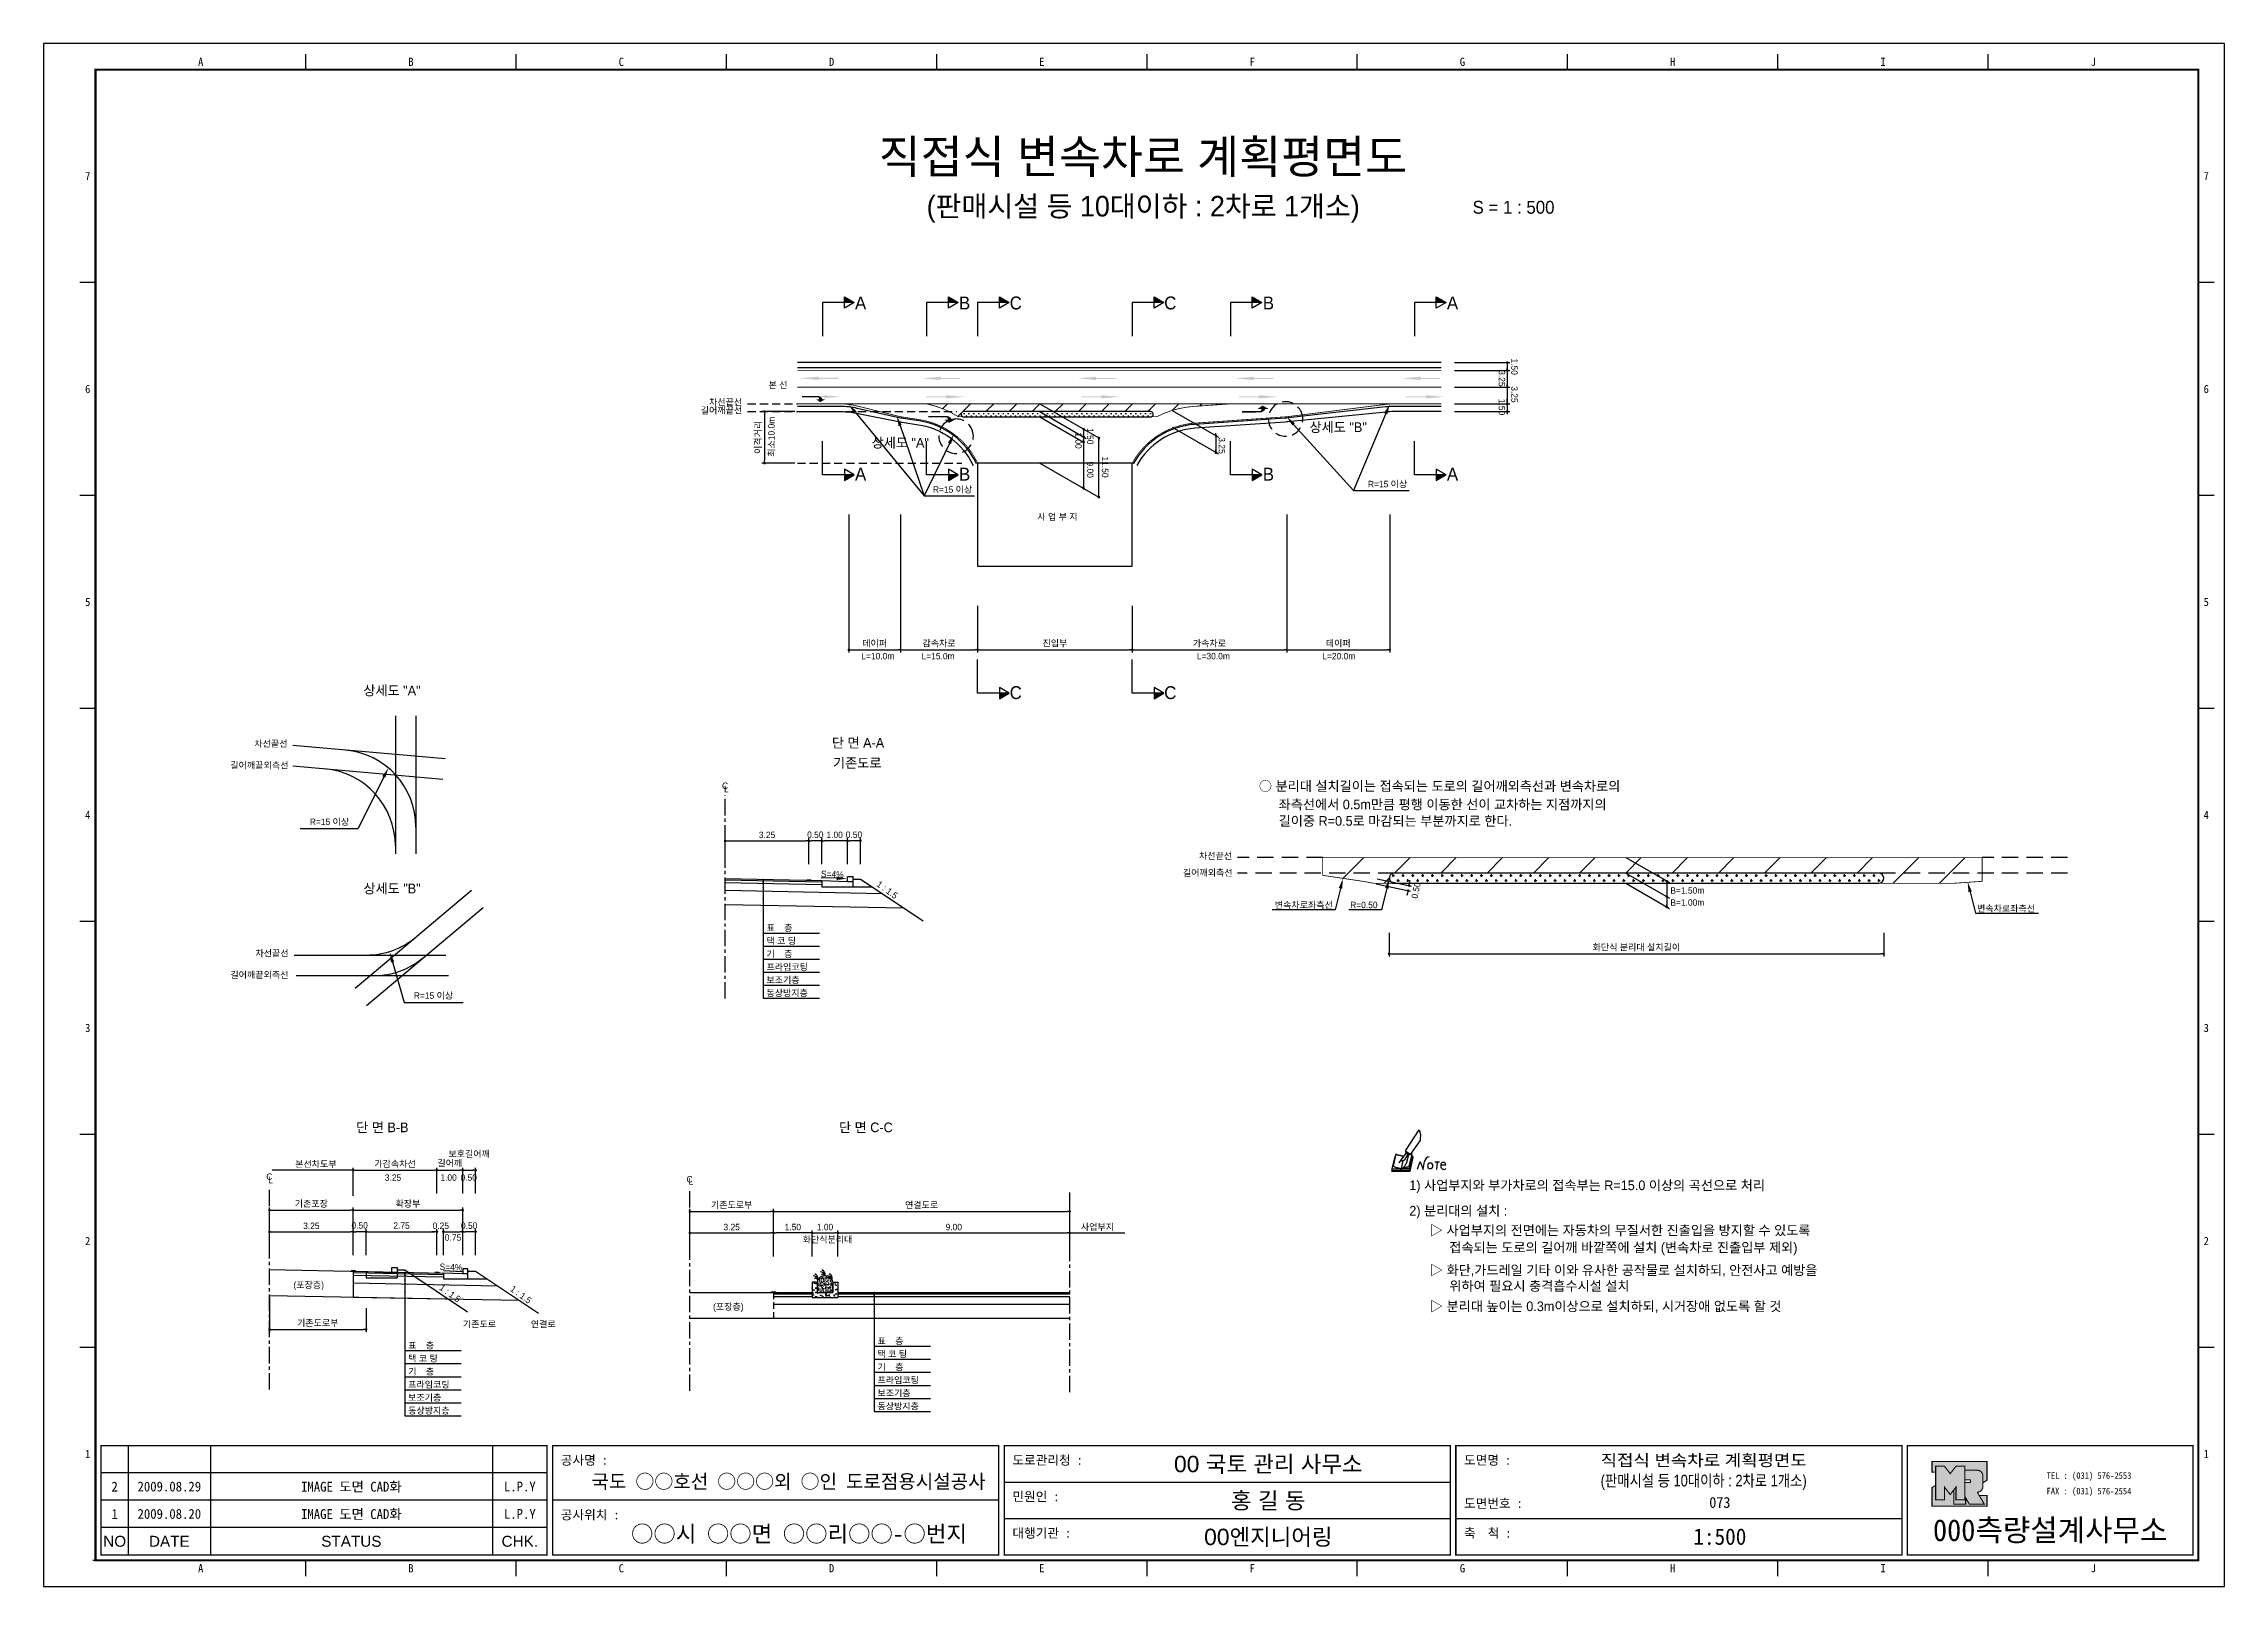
# Model space of a CAD drawing. Header units: millimetres. Extents: x 456 to 879, y -1 to 298.
import ezdxf
from ezdxf.enums import TextEntityAlignment as Align

# ---------------------------------------------------------------- set-up
doc = ezdxf.new("R2010")
doc.units = ezdxf.units.MM
doc.linetypes.add('CENTER', pattern=[50.8, 31.75, -6.35, 6.35, -6.35])
doc.linetypes.add('HIDDEN', pattern=[9.525, 6.35, -3.175])
for name, color, linetype in [('CC-GSTR-0004', 4, 'Continuous'), ('CM-LANE-0030', 30, 'Continuous'), ('CZ-DIMT-0002', 7, 'Continuous'), ('CZ-EXST-0002', 1, 'Continuous'), ('CZ-LIN1-0007', 7, 'Continuous'), ('CZ-LIN2-0003', 3, 'Continuous'), ('CZ-LINE-0001', 7, 'Continuous'), ('CZ-TEXT-BOX0', 7, 'Continuous'), ('TITLE', 7, 'Continuous')]:
    doc.layers.add(name, color=color, linetype=linetype)
doc.styles.add('견고딕', font='arial.ttf')
doc.styles.add('돋움', font='')
doc.styles.add('돋음체', font='')
doc.styles.get('돋움').set_extended_font_data('Dotum')
doc.styles.get('돋음체').set_extended_font_data('DotumChe')

msp = doc.modelspace()

# ---------------------------------------------------------------- texts
at = {"layer": 'CZ-DIMT-0002', "style": '돋움'}
for s, height, p in [('A', 2.5, (614.69, 247.61)), ('B', 2.5, (634.88, 247.61)), ('C', 2.5, (644.81, 247.61)), ('C', 2.5, (674.81, 247.61)), ('B', 2.5, (693.86, 247.61)), ('A', 2.5, (729.6, 247.61)), ('차선끝선', 1.25, (588.48, 228.36)), ('본 선', 1.25, (598.64, 231.72)), ('길어깨끝선', 1.25, (587.68, 226.77)), ('상세도 "B"', 1.875, (707.4, 223.5)), ('상세도 "A"', 1.875, (622.38, 220.48)), ('A', 2.5, (614.69, 214.39)), ('R=15 이상', 1.25, (632.54, 211.41)), ('B', 2.5, (634.88, 214.39)), ('B', 2.5, (693.86, 214.39)), ('R=15 이상', 1.25, (716.99, 212.47)), ('A', 2.5, (729.6, 214.39)), ('사 업 부 지', 1.25, (652.9, 206.12)), ('L=10.0m', 1.25, (618.03, 179.08)), ('L=15.0m', 1.25, (629.73, 179.08)), ('L=30.0m', 1.25, (683.17, 179.08)), ('L=20.0m', 1.25, (707.53, 179.08)), ('C', 2.5, (644.81, 171.99)), ('C', 2.5, (674.81, 171.99)), ('차선끝선', 1.25, (500.2, 162.09)), ('길어깨끝외측선', 1.25, (497.97, 157.89)), ('C', 1.25, (588.37, 153.93)), ('L', 1.25, (588.63, 153.27)), ('R=15 이상', 1.25, (511.58, 146.94)), ('차선끝선', 1.25, (683.6, 140.33)), ('차선끝선', 1.25, (500.43, 121.41)), ('길어깨끝외측선', 1.25, (497.98, 117.23)), ('R=15 이상', 1.25, (531.77, 113.2)), ('C', 1.25, (499.9, 78.06)), ('L', 1.25, (500.16, 77.41)), ('C', 1.25, (581.49, 77.56)), ('L', 1.25, (581.76, 77.16))]:
    msp.add_text(s, height=height, dxfattribs=at).set_placement(p, align=Align.MIDDLE_CENTER)
for s, rotation, p in [('3.25', 270, (738.56, 234.56)), ('1.50', 270, (741, 236.84)), ('1.50', 270, (738.56, 229.01)), ('3.25', 270, (741, 231.45)), ('최소10.0m', 90, (598.01, 217.76))]:
    msp.add_text(s, height=1.25, rotation=rotation, dxfattribs=at).set_placement(p)
for s, p in [('○ 분리대 설치길이는 접속되는 도로의 길어깨외측선과 변속차로의', (692, 153.85)), ('좌측선에서 0.5m만큼 평행 이동한 선이 교차하는 지점까지의', (695.85, 150.29)), ('길이중 R=0.5로 마감되는 부분까지로 한다.', (695.85, 147.1)), ('1) 사업부지와 부가차로의 접속부는 R=15.0 이상의 곡선으로 처리', (721.21, 76.39)), ('2) 분리대의 설치 :', (721.21, 71.45)), ('▷ 사업부지의 전면에는 자동차의 무질서한 진출입을 방지할 수 있도록', (725.2, 67.65)), ('접속되는 도로의 길어깨 바깥쪽에 설치 (변속차로 진출입부 제외)', (728.98, 64.33)), ('▷ 화단,가드레일 기타 이와 유사한 공작물로 설치하되, 안전사고 예방을', (725.2, 59.92)), ('위하여 필요시 충격흡수시설 설치', (728.98, 56.86)), ('▷ 분리대 높이는 0.3m이상으로 설치하되, 시거장애 없도록 할 것', (725.2, 52.91))]:
    msp.add_text(s, height=1.875, dxfattribs=at).set_placement(p, align=Align.MIDDLE_LEFT)
for s, rotation, p in [('S=4%', 357.7094, (609.2, 136.75)), ('1 : 1.5', 323.8881, (619.86, 133.71)), ('S=4%', 357.7094, (535.17, 60.51)), ('1 : 1.5', 323.8881, (534.99, 55.42)), ('1 : 1.5', 323.8881, (548.74, 55.17))]:
    msp.add_text(s, height=1.25, rotation=rotation, dxfattribs=at).set_placement(p, align=Align.MIDDLE_CENTER)
for s, p in [('길어깨외측선', (677.25, 136.42)), ('변속차로좌측선', (695.1, 130.15)), ('R=0.50', (709.73, 130.17)), ('B=1.50m', (771.89, 132.98)), ('B=1.00m', (771.89, 130.64)), ('표    층', (596.41, 125.72)), ('변속차로좌측선', (831.42, 129.48)), ('택 코 팅', (596.41, 123.19)), ('프라임코팅', (596.41, 118.13)), ('기    층', (596.41, 120.66)), ('보조기층', (596.41, 115.6)), ('동상방지층', (596.41, 113.07)), ('3.25', (522.32, 77.26)), ('1.00', (533.11, 77.26)), ('0.50', (537.02, 77.26)), ('사업부지', (657.44, 67.67)), ('화단식분리대', (603.43, 65.26)), ('(포장층)', (504.59, 56.42)), ('(포장층)', (586.05, 52.21)), ('기존도로', (537.48, 48.82)), ('연결로', (550.67, 48.82)), ('표    층', (617.96, 45.55)), ('표    층', (526.85, 44.7)), ('택 코 팅', (526.85, 42.17)), ('택 코 팅', (617.96, 43.02)), ('프라임코팅', (526.85, 37.1)), ('기    층', (526.85, 39.63)), ('프라임코팅', (617.96, 37.96)), ('기    층', (617.96, 40.49)), ('보조기층', (526.85, 34.57)), ('보조기층', (617.96, 35.43)), ('동상방지층', (617.96, 32.89)), ('동상방지층', (526.85, 32.04))]:
    msp.add_text(s, height=1.25, dxfattribs=at).set_placement(p)
at = {"layer": 'CZ-DIMT-0002', "char_height": 1.25, "attachment_point": 5, "style": '돋움'}
for s, insert, rotation in [('1.00', (656.98, 220.92), 270), ('1.50', (659.25, 221.74), 270), ('3.25', (684.82, 219.95), 270), ('9.00', (659.25, 215.26), 270), ('11.50', (662.14, 215.77), 270), ('\\A1;0.50', (722.51, 133.62), 78.0015)]:
    msp.add_mtext(s, dxfattribs=dict(at, insert=insert, rotation=rotation))
at = {"layer": 'CZ-DIMT-0002', "insert": (508.94, 80.44), "char_height": 1.25, "attachment_point": 5, "style": '돋움'}
msp.add_mtext('본선차도부', dxfattribs=at)
at = {"layer": 'CZ-LINE-0001', "insert": (594.84, 221.53), "char_height": 1.25, "attachment_point": 5, "rotation": 90, "style": '돋움'}
msp.add_mtext('\\A1;이격거리', dxfattribs=at)
at = {"layer": 'CZ-LINE-0001', "char_height": 1.25, "attachment_point": 5, "style": '돋움'}
for s, insert in [('\\A1;테이퍼', (617.41, 181.5)), ('\\A1;감속차로', (629.91, 181.5)), ('\\A1;진입부', (652.41, 181.5)), ('\\A1;가속차로', (682.41, 181.5)), ('\\A1;테이퍼', (707.41, 181.5)), ('\\A1;3.25', (596.53, 144.38)), ('\\A1;0.50', (605.9, 144.41)), ('\\A1;1.00', (609.65, 144.39)), ('\\A1;0.50', (613.4, 144.41)), ('\\A1;화단식 분리대 설치길이', (765.29, 122.51)), ('\\A1;가감속차선', (524.31, 80.5)), ('\\A1;길어깨', (534.94, 80.62)), ('\\A1;보호길어깨', (538.69, 82.42)), ('\\A1;기존포장', (508.06, 72.75)), ('\\A1;확장부', (526.81, 72.75)), ('\\A1;기존도로부', (589.66, 72.51)), ('\\A1;연결도로', (626.53, 72.5)), ('\\A1;3.25', (508.06, 68.52)), ('\\A1;0.50', (517.44, 68.6)), ('\\A1;2.75', (525.56, 68.56)), ('\\A1;0.25', (533.19, 68.53)), ('\\A1;0.50', (538.69, 68.55)), ('\\A1;3.25', (589.66, 68.28)), ('\\A1;1.50', (601.53, 68.28)), ('\\A1;1.00', (607.78, 68.28)), ('\\A1;9.00', (632.78, 68.28)), ('\\A1;0.75', (535.56, 66.25)), ('\\A1;기존도로부', (509.31, 49.61))]:
    msp.add_mtext(s, dxfattribs=dict(at, insert=insert))
at = {"layer": 'CZ-TEXT-BOX0', "style": '돋움'}
for s, p in [('상세도 "A"', (523.71, 172.4)), ('단 면 A-A', (614.19, 162.25)), ('기존도로', (614.04, 158.35)), ('상세도 "B"', (523.73, 133.98)), ('단 면 B-B', (521.84, 87.63)), ('단 면 C-C', (615.7, 87.63))]:
    msp.add_text(s, height=1.875, dxfattribs=at).set_placement(p, align=Align.MIDDLE_CENTER)
at = {"layer": 'TITLE', "color": 3, "linetype": 'Continuous', "style": '돋음체'}
for s, p in [('A', (486.58, 294.41)), ('B', (527.4, 294.41)), ('C', (568.23, 294.41)), ('D', (609.05, 294.41)), ('E', (649.87, 294.41)), ('F', (690.7, 294.41)), ('G', (731.52, 294.41)), ('H', (772.35, 294.41)), ('I', (813.17, 294.41)), ('J', (854, 294.41)), ('7', (464.65, 272.24)), ('7', (875.92, 272.24)), ('6', (464.65, 230.91)), ('6', (875.92, 230.91)), ('5', (464.65, 189.58)), ('5', (875.92, 189.58)), ('4', (464.65, 148.25)), ('4', (875.92, 148.25)), ('3', (464.65, 106.92)), ('3', (875.92, 106.92)), ('2', (464.65, 65.59)), ('2', (875.92, 65.59)), ('1', (464.65, 24.26)), ('1', (875.92, 24.26)), ('A', (486.58, 2.08)), ('B', (527.4, 2.08)), ('C', (568.23, 2.08)), ('D', (609.05, 2.08)), ('E', (649.87, 2.08)), ('F', (690.7, 2.08)), ('G', (731.52, 2.08)), ('H', (772.35, 2.08)), ('I', (813.17, 2.08)), ('J', (854, 2.08))]:
    msp.add_text(s, height=1.59, dxfattribs=at).set_placement(p, align=Align.MIDDLE)
at = {"layer": 'TITLE', "style": '돋움'}
for s, height, p in [('직접식 변속차로 계획평면도', 6.5, (669.5, 276.02)), ('(판매시설 등 10대이하 : 2차로 1개소)', 4, (669.55, 266.39))]:
    msp.add_text(s, height=height, dxfattribs=at).set_placement(p, align=Align.MIDDLE_CENTER)
msp.add_text('S = 1 : 500', height=2.5, dxfattribs=at).set_placement((733.49, 266.18), align=Align.MIDDLE_LEFT)
at = {"layer": 'TITLE', "style": '돋음체'}
for s, p in [('공사명 : ', (556.49, 22.16)), ('도로관리청 :', (644.16, 22.16)), ('도면명 :', (731.83, 22.16)), ('민원인 :', (644.16, 15.09)), ('공사위치 :', (556.49, 11.55)), ('도면번호 :', (731.83, 13.77)), ('대행기관 :', (644.16, 8.01)), ('축  척 :', (731.83, 8.01))]:
    msp.add_text(s, height=1.804, dxfattribs=at).set_placement(p)
at = {"layer": 'TITLE', "color": 7, "linetype": 'Continuous'}
for s, height, style, p in [('00 국토 관리 사무소', 3.1832, '견고딕', (693.83, 22.34)), ('국도 ○○호선 ○○○외 ○인 도로점용시설공사', 2.7, '돋음체', (600.7, 18.95)), ('홍 길 동', 3.183, '견고딕', (693.83, 15.27)), ('○○시 ○○면 ○○리○○-○번지', 3.1832, '돋음체', (602.73, 8.79)), ('00엔지니어링', 3.183, '견고딕', (693.83, 8.19))]:
    msp.add_text(s, height=height, dxfattribs=dict(at, style=style)).set_placement(p, align=Align.MIDDLE)
at = {"layer": 'TITLE', "style": '돋움'}
for s, width, p, p2 in [('직접식 변속차로 계획평면도', 1.010039, (758.36, 21.91), (798.36, 21.91)), ('(판매시설 등 10대이하 : 2차로 1개소)', 0.748613, (758.36, 17.96), (798.36, 17.96))]:
    msp.add_text(s, height=2.25, dxfattribs=dict(at, width=width)).set_placement(p, p2, align=Align.FIT)
at = {"layer": 'TITLE', "color": 1, "linetype": 'Continuous', "style": '돋음체'}
msp.add_text('2', height=1.91, dxfattribs=at).set_placement((469.88, 17.92), align=Align.MIDDLE)
at = {"layer": 'TITLE', "linetype": 'Continuous'}
for s, height, style, p in [('2009.08.29', 1.91, '돋음체', (480.49, 17.92)), ('L.P.Y', 1.91, '돋음체', (548.53, 17.92)), ('1', 1.91, '돋음체', (469.88, 12.61)), ('2009.08.20', 1.91, '돋음체', (480.49, 12.61)), ('L.P.Y', 1.91, '돋음체', (548.53, 12.61)), ('073', 2.122, '돋음체', (781.5, 14.83)), ('1:500', 3.183, '돋음체', (781.5, 8.19)), ('NO', 2.122, '견고딕', (469.88, 7.31)), ('DATE', 2.122, '견고딕', (480.49, 7.31)), ('STATUS', 2.122, '견고딕', (515.83, 7.31)), ('CHK.', 2.122, '견고딕', (548.53, 7.31))]:
    msp.add_text(s, height=height, dxfattribs=dict(at, style=style)).set_placement(p, align=Align.MIDDLE)
at = {"layer": 'TITLE', "style": '돋음체'}
for p in [(515.83, 17.92), (515.83, 12.61)]:
    msp.add_text('IMAGE 도면 CAD화', height=1.9099, dxfattribs=at).set_placement(p, align=Align.MIDDLE)
at = {"layer": 'TITLE', "color": 180, "style": '돋음체'}
for s, p in [('TEL : (031) 576-2553', (844.93, 19.43)), ('FAX : (031) 576-2554', (844.93, 16.41))]:
    msp.add_text(s, height=1.2733, dxfattribs=at).set_placement(p)
msp.add_text('000측량설계사무소', height=4.244, dxfattribs=at).set_placement((845.63, 7.34), align=Align.CENTER)

# ---------------------------------------------------------------- blocks, each defined once
blk = doc.blocks.new('note')
for p, q in [((0.85, 3.5), (3.53, 7.57)), ((1.8, 2.79), (3.74, 5.46)), ((3.53, 7.57), (3.8, 6.64)), ((3.8, 6.64), (3.69, 5.72)), ((3.69, 5.72), (3.74, 5.46)), ((-1.24, 2.36), (-1.77, 0)), ((-1.77, 0), (1.77, 0)), ((-1.77, 0), (-1.77, -0.3)), ((-1.53, 0.52), (-1.55, 0.54)), ((-1.01, 2.9), (-1.53, 0.52)), ((-1.48, 0.48), (-1.53, 0.52)), ((-1.43, 0.44), (-1.48, 0.48)), ((-1.38, 0.41), (-1.43, 0.44)), ((-1.33, 0.4), (-1.38, 0.41)), ((-1.27, 0.37), (-1.33, 0.4)), ((-1.22, 0.35), (-1.27, 0.37)), ((-1.13, 2.36), (-1.24, 2.36)), ((-1.17, 0.33), (-1.22, 0.35)), ((-1.12, 0.32), (-1.17, 0.33)), ((-1.02, 0.25), (-1.12, 0.32)), ((-0.97, 0.22), (-1.02, 0.25)), ((-1, 2.9), (-1.01, 2.9)), ((-0.98, 2.85), (-1, 2.9)), ((-0.95, 2.8), (-0.98, 2.85)), ((-0.93, 0.21), (-0.97, 0.22)), ((-0.9, 2.75), (-0.95, 2.8)), ((-0.88, 0.19), (-0.93, 0.21)), ((-0.85, 2.72), (-0.9, 2.75)), ((-0.8, 0.18), (-0.88, 0.19)), ((-0.79, 2.69), (-0.85, 2.72)), ((-0.75, 0.17), (-0.8, 0.18)), ((-0.74, 2.68), (-0.79, 2.69)), ((-0.7, 0.16), (-0.75, 0.17)), ((-0.69, 2.65), (-0.74, 2.68)), ((-0.64, 0.15), (-0.7, 0.16)), ((-0.64, 2.65), (-0.69, 2.65)), ((-0.59, 2.63), (-0.64, 2.65)), ((-0.58, 0.14), (-0.64, 0.15)), ((-0.54, 2.62), (-0.59, 2.63)), ((-0.53, 0.13), (-0.58, 0.14)), ((-0.48, 2.61), (-0.54, 2.62)), ((-0.48, 0.12), (-0.53, 0.13)), ((-0.43, 2.61), (-0.48, 2.61)), ((-0.43, 0.11), (-0.48, 0.12)), ((0.75, 2.77), (-0.46, 1.16)), ((0.37, 2.24), (-0.46, 1.16)), ((-0.46, 1.16), (-0.08, 1.47)), ((-0.38, 2.59), (-0.43, 2.61)), ((-0.38, 0.08), (-0.43, 0.11)), ((-0.33, 2.59), (-0.38, 2.59)), ((-0.29, 0.06), (-0.38, 0.08)), ((-0.27, 2.58), (-0.33, 2.59)), ((-0.23, 0.05), (-0.29, 0.06)), ((-0.22, 2.57), (-0.27, 2.58)), ((-0.16, 0.04), (-0.23, 0.05)), ((-0.17, 2.56), (-0.22, 2.57)), ((-0.12, 2.55), (-0.17, 2.56)), ((-0.11, 0.03), (-0.16, 0.04)), ((-0.07, 2.53), (-0.12, 2.55)), ((-0.04, 0.02), (-0.11, 0.03)), ((-0.08, 1.47), (0.72, 1.75)), ((-0.01, 2.51), (-0.07, 2.53)), ((-0.05, -0.3), (-0.05, 0)), ((0, 0), (-0.04, 0.02)), ((0.04, 2.5), (-0.01, 2.51)), ((0.37, 1.63), (0, 0)), ((0, 0), (1.6, 0.53)), ((0, 0), (1.65, 0.18)), ((0, 0.01), (0.06, 0.04)), ((0, -0.3), (0, 0)), ((0.09, 2.48), (0.04, 2.5)), ((0.05, -0.3), (0.05, 0)), ((0.06, 0.04), (0.11, 0.07)), ((0.14, 2.48), (0.09, 2.48)), ((0.11, 0.07), (0.16, 0.09)), ((0.2, 2.47), (0.14, 2.48)), ((0.16, 0.09), (0.21, 0.12)), ((0.26, 2.43), (0.18, 2.46)), ((0.21, 0.12), (0.27, 0.14)), ((0.34, 2.4), (0.26, 2.43)), ((0.27, 0.14), (0.36, 0.19)), ((0.45, 2.37), (0.34, 2.4)), ((0.36, 0.19), (0.41, 0.22)), ((0.41, 0.22), (0.46, 0.27)), ((0.46, 0.27), (0.51, 0.3)), ((0.51, 0.3), (0.56, 0.34)), ((0.56, 0.34), (0.6, 0.4)), ((0.6, 0.4), (0.64, 0.45)), ((0.64, 0.45), (0.67, 0.51)), ((0.67, 0.51), (0.74, 0.58)), ((0.72, 1.75), (1.16, 2.53)), ((0.74, 0.58), (0.79, 0.63)), ((1, 3.1), (0.75, 2.77)), ((0.79, 0.63), (0.83, 0.68)), ((0.83, 0.68), (0.86, 0.73)), ((0.85, 3.5), (1.8, 2.79)), ((1, 3.4), (0.85, 3.21)), ((0.85, 3.21), (1.52, 2.71)), ((0.86, 0.73), (0.89, 0.79)), ((0.89, 0.84), (0.92, 0.89)), ((0.89, 0.79), (0.89, 0.84)), ((0.92, 0.89), (0.96, 0.95)), ((0.96, 0.95), (1.01, 0.97)), ((1.47, 2.74), (1.01, 0.97)), ((1.16, 2.53), (1.37, 2.82)), ((2.13, 2.84), (1.44, 2.63)), ((1.52, 2.71), (1.66, 2.9)), ((1.6, 0.53), (2.13, 2.84)), ((1.65, 0.18), (2.19, 2.48)), ((1.77, 0), (2.3, 2.36)), ((1.77, -0.3), (2.3, 2.07)), ((1.77, -0.38), (2.3, 1.99)), ((1.77, -0.44), (2.3, 1.93)), ((1.77, 0), (1.77, -0.3)), ((2.19, 2.48), (2.04, 2.47)), ((2.3, 2.36), (2.16, 2.36)), ((2.3, 2.36), (2.3, 2.07)), ((3.21, -0.08), (3.68, 1.4)), ((3.68, 1.4), (4.26, -0.14)), ((4.26, -0.14), (4.56, 1.44)), ((6.55, 1.34), (7.46, 1.34)), ((7.01, 1.34), (6.87, -0.11)), ((7.71, 0.77), (7.71, 0.55)), ((7.71, 0.77), (8.67, 0.77)), ((-1.77, -0.3), (1.77, -0.3)), ((-1.77, -0.43), (-1.77, -0.3)), ((-1.77, -0.37), (1.77, -0.37)), ((-1.77, -0.43), (1.77, -0.43))]:
    blk.add_line(p, q)
for centre, major_axis, start_param, end_param in [((0.4, 2.31), (0.0702, 0.0702), 3.283946, 6.425539), ((5.68, 1.23), (-0.806, 0.806), -0.591174, 0.597824), ((5.66, 0.58), (-0.378, 0.378), 3.926991, 10.210176), ((8.3, 0.49), (0.422, 0.422), 2.265602, 4.634911), ((8.19, 0.77), (-0.342, 0.342), 3.926991, 7.068583)]:
    blk.add_ellipse(centre, major_axis=major_axis, ratio=1, start_param=start_param, end_param=end_param)
blk = doc.blocks.new('_Dot')
at = {"color": 0, "linetype": 'ByBlock', "lineweight": -2}
blk.add_line((-0.5, 0), (-1, 0), dxfattribs=at)
at = {"color": 0, "linetype": 'ByBlock', "const_width": 0.5}
blk.add_lwpolyline([(-0.25, 0, 1), (0.25, 0, 1)], format="xyb", close=True, dxfattribs=at)

# ---------------------------------------------------------------- hatches: boundary and pattern name
at = {"layer": 'CM-LANE-0030'}
h = msp.add_hatch(dxfattribs=at)
h.set_pattern_fill('ANSI31', color=256, style=0)
h.set_pattern_definition([(45, (534.6453, -335.8387), (-2.245064, 2.245064), [])])
h.paths.add_polyline_path([(671, 226.53, -0.768606), (671.25, 225.59, 0.001764), (671.13, 225.53), (672.17, 225.53, -0.102655), (679.31, 227.53), (686.47, 228.03), (627.49, 228.03, -0.092011), (633.66, 225.53), (634.56, 225.53, 0.002052), (634.43, 225.61, -0.737198), (634.72, 226.53)])
at = {"layer": 'CZ-EXST-0002'}
h = msp.add_hatch(dxfattribs=at)
h.set_pattern_fill('AR-CONC', color=256, scale=0.01, style=0)
h.set_pattern_definition([(50, (-502.8357, 3538.4348), (1.8218467, -0.15939086), [0.1905, -2.0955]), (355, (-502.8357, 3538.4348), (-0.3524283, 1.9105664), [0.1524, -1.6764]), (100.451, (-502.6839, 3538.4215), (1.469425, 1.7511669), [0.1619, -1.7809]), (46.1842, (-502.8357, 3538.9428), (2.7107904, -0.4204233), [0.28575, -3.14325]), (96.6356, (-502.6098, 3538.9077), (2.3740423, 2.4742556), [0.24285, -2.67135]), (351.184, (-502.8357, 3538.9428), (2.374046, 2.4742512), [0.2286, -2.5146]), (21, (-502.5817, 3538.8158), (1.5161488, -1.0226552), [0.1905, -2.0955]), (326, (-502.5817, 3538.8158), (0.6180203, 1.8418797), [0.1524, -1.6764]), (71.4514, (-502.4553, 3538.7306), (2.1341649, 0.8192286), [0.1619, -1.7809]), (37.5, (-502.8357, 3538.4348), (0.03088603, 0.84555039), [0, -1.65608, 0, -1.7018, 0, -1.68275]), (7.5, (-502.8357, 3538.4348), (0.66819663, 1.00180575), [0, -0.97028, 0, -1.61798, 0, -0.64135]), (327.5, (-503.4021, 3538.4348), (1.35590595, -0.05728744), [0, -0.635, 0, -1.9812, 0, -2.6289]), (317.5, (-503.6561, 3538.4348), (1.4812918, 0.2542649), [0, -0.8255, 0, -1.31572, 0, -1.8669])])
h.paths.add_polyline_path([(610.28, 54.59), (610.28, 57.59), (609.28, 57.59), (609.28, 55.59), (606.28, 55.59), (606.28, 57.59), (605.28, 57.59), (605.28, 54.59)])
h = msp.add_hatch(dxfattribs=at)
h.set_pattern_fill('AR-SAND', color=256, scale=0.01, style=0)
h.set_pattern_definition([(37.5, (-502.83567, 3538.43477), (-0.016000313, 0.489413237), [0, -0.38608, 0, -0.4318, 0, -0.41275]), (7.5, (-502.8357, 3538.4348), (0.44952328, 0.7168251), [0, -0.20828, 0, -0.34798, 0, -0.13335]), (327.5, (-503.1481, 3538.43477), (0.79099237, 0.001437185), [0, -0.127, 0, -0.4572, 0, -0.5969]), (317.5, (-503.1481, 3538.4348), (0.76355645, 0.22292932), [0, -0.0635, 0, -0.29972, 0, -0.3429])])
edge = h.paths.add_edge_path()
edge.add_ellipse((607.78, 57.59), major_axis=(-1.5, 0), ratio=0.829212, start_angle=180, end_angle=360)
edge.add_line((606.28, 57.59), (606.28, 55.59))
edge.add_line((606.28, 55.59), (609.28, 55.59))
edge.add_line((609.28, 55.59), (609.28, 57.59))
at = {"layer": 'CZ-LIN1-0007'}
for points in [[(606.54, 233.31), (606.54, 233.09), (610.36, 233.1), (610.36, 232.88), (606.54, 232.88), (606.54, 232.67), (602.89, 232.99)], [(630.26, 233.3), (630.26, 233.08), (634.08, 233.08), (634.08, 232.87), (630.26, 232.87), (630.26, 232.65), (626.61, 232.98)], [(660.41, 233.3), (660.41, 233.08), (664.23, 233.08), (664.23, 232.87), (660.41, 232.87), (660.41, 232.65), (656.76, 232.98)], [(691.01, 233.3), (691.01, 233.08), (694.83, 233.08), (694.83, 232.87), (691.01, 232.87), (691.01, 232.65), (687.36, 232.98)], [(723.41, 233.3), (723.41, 233.08), (727.23, 233.08), (727.23, 232.87), (723.41, 232.87), (723.41, 232.65), (719.76, 232.98)], [(606.42, 229.55, -0.267976), (607.32, 228.94), (607.88, 228.94), (606.85, 228.37), (606.01, 228.94), (606.63, 228.94, 0.504994), (606.35, 229.31), (603.3, 229.33), (603.3, 229.57)], [(607.55, 229.72), (607.55, 229.53), (604.12, 229.53), (604.12, 229.34), (607.55, 229.34), (607.55, 229.14), (610.82, 229.43)], [(631.24, 229.72), (631.24, 229.51), (627.42, 229.51), (627.42, 229.29), (631.24, 229.29), (631.24, 229.08), (634.89, 229.4)], [(661.39, 229.72), (661.39, 229.51), (657.57, 229.51), (657.57, 229.29), (661.39, 229.29), (661.39, 229.08), (665.04, 229.4)], [(691.99, 229.72), (691.99, 229.51), (688.17, 229.51), (688.17, 229.29), (691.99, 229.29), (691.99, 229.08), (695.64, 229.4)], [(724.39, 229.72), (724.39, 229.51), (720.56, 229.51), (720.56, 229.29), (724.39, 229.29), (724.39, 229.08), (728.04, 229.4)], [(631.38, 225.68, -0.267976), (632.41, 225), (633.04, 225), (631.86, 224.34), (630.92, 224.99), (631.61, 224.99, 0.504994), (631.3, 225.41), (627.84, 225.43), (627.84, 225.7)], [(692.24, 226.36, 0.267976), (693.27, 227.05), (693.9, 227.05), (692.73, 227.71), (691.78, 227.06), (692.48, 227.05, -0.504994), (692.17, 226.64), (688.7, 226.62), (688.7, 226.34)], [(605.03, 135.57), (605.03, 135.69), (604.28, 135.71), (604.28, 135.58)], [(516.56, 59.7), (516.56, 59.83), (515.81, 59.84), (515.81, 59.72)], [(532.81, 59.38), (532.81, 59.5), (532.06, 59.52), (532.06, 59.39)], [(598.16, 55.59), (598.16, 55.71), (597.41, 55.71), (597.41, 55.59)]]:
    msp.add_hatch(color=256, dxfattribs=at).paths.add_polyline_path(points)
at = {"layer": 'CZ-LIN2-0003'}
h = msp.add_hatch(dxfattribs=at)
h.set_pattern_fill('CROSS', color=256, scale=0.075, style=0)
h.set_pattern_definition([(0, (534.64526, -335.83874), (0.47625, 0.47625), [0.238125, -0.714375]), (90, (534.7643, -335.9578), (-0.47625, 0.47625), [0.238125, -0.714375])])
h.paths.add_polyline_path([(634.72, 226.53, 0.737198), (634.43, 225.61, -0.002052), (634.56, 225.53), (671.13, 225.53, -0.001764), (671.25, 225.59, 0.768606), (671, 226.53)])
h = msp.add_hatch(dxfattribs=at)
h.set_pattern_fill('CROSS', color=256, scale=0.15, style=0)
h.set_pattern_definition([(0, (385.4279, -321.6531), (0.9525, 0.9525), [0.47625, -1.42875]), (90, (385.666, -321.8912), (-0.9525, 0.9525), [0.47625, -1.42875])])
h.paths.add_polyline_path([(718.33, 136.99, 0.857281), (718.03, 135.04, -0.001024), (718.18, 134.99), (812.3, 134.99, 1), (812.3, 136.99)])
at = {"layer": 'CZ-LINE-0001'}
for points in [[(611.54, 248.79), (611.54, 247.7), (613.44, 247.7)], [(631.73, 248.79), (631.73, 247.7), (633.63, 247.7)], [(641.65, 248.79), (641.65, 247.7), (643.56, 247.7)], [(671.65, 248.79), (671.65, 247.7), (673.56, 247.7)], [(690.71, 248.79), (690.71, 247.7), (692.61, 247.7)], [(726.45, 248.79), (726.45, 247.7), (728.35, 247.7)], [(613.44, 214.25), (611.54, 214.25), (611.54, 213.16)], [(633.63, 214.25), (631.73, 214.25), (631.73, 213.16)], [(692.61, 214.25), (690.71, 214.25), (690.71, 213.16)], [(728.35, 214.25), (726.45, 214.25), (726.45, 213.16)], [(643.56, 171.86), (641.65, 171.86), (641.65, 170.76)], [(673.56, 171.86), (671.65, 171.86), (671.65, 170.76)]]:
    msp.add_hatch(color=256, dxfattribs=at).paths.add_polyline_path(points)
at = {"layer": 'TITLE', "ltscale": 150}
h = msp.add_hatch(color=8, dxfattribs=at)
edge = h.paths.add_edge_path()
edge.add_line((833.36, 22.79), (822.69, 22.79))
edge.add_line((822.69, 22.79), (822.69, 20.71))
edge.add_line((822.69, 20.71), (823.4, 20.71))
edge.add_line((823.4, 20.71), (823.4, 21.88))
edge.add_line((823.4, 21.88), (825.09, 21.88))
edge.add_line((825.09, 21.88), (826.22, 20.43))
edge.add_line((826.22, 20.43), (827.35, 21.88))
edge.add_line((827.35, 21.88), (829.04, 21.88))
edge.add_line((829.04, 21.88), (829.04, 21.09))
edge.add_line((829.04, 21.09), (831.48, 21.09))
edge.add_arc((831.48, 20.02), 1.07, 0, 90, ccw=False)
edge.add_line((832.55, 20.02), (832.55, 18.65))
edge.add_line((832.55, 18.65), (833.36, 19.16))
edge.add_line((833.36, 19.16), (833.36, 22.79))
h.paths.add_polyline_path([(826.91, 17.27), (826.22, 16.38), (825.09, 17.84), (825.09, 15.33), (823.4, 15.33), (823.4, 18.17), (822.69, 17.73), (822.69, 14.1), (833.36, 14.1), (833.36, 16.18), (831.86, 16.18), (832.82, 14.53), (829.92, 14.53), (829.22, 15.74), (829.22, 14.53), (826.91, 14.53)])
msp.add_hatch(color=5, dxfattribs=at).paths.add_polyline_path([(829.04, 21.88), (827.35, 21.88), (826.22, 20.43), (825.09, 21.88), (823.4, 21.88), (823.4, 15.33), (825.09, 15.33), (825.09, 17.84), (826.22, 16.38), (827.35, 17.84), (827.35, 15.33), (829.04, 15.33)])
h = msp.add_hatch(color=161, dxfattribs=at)
edge = h.paths.add_edge_path()
edge.add_arc((831.48, 20.02), 1.07, 360, 450)
edge.add_line((831.48, 21.09), (829.04, 21.09))
edge.add_line((829.04, 21.09), (829.04, 19.23))
edge.add_line((829.04, 19.23), (830.04, 19.23))
edge.add_arc((830.04, 19.12), 0.113, 0, 90, ccw=False)
edge.add_line((830.15, 19.12), (830.15, 18.81))
edge.add_arc((830.04, 18.81), 0.113, 270, 360, ccw=False)
edge.add_line((830.04, 18.7), (829.04, 18.7))
edge.add_line((829.04, 18.7), (829.04, 15.33))
edge.add_line((829.04, 15.33), (827.35, 15.33))
edge.add_line((827.35, 15.33), (827.35, 17.84))
edge.add_line((827.35, 17.84), (826.91, 17.27))
edge.add_line((826.91, 17.27), (826.91, 14.53))
edge.add_line((826.91, 14.53), (829.22, 14.53))
edge.add_line((829.22, 14.53), (829.22, 15.74))
edge.add_line((829.22, 15.74), (829.92, 14.53))
edge.add_line((829.92, 14.53), (832.82, 14.53))
edge.add_line((832.82, 14.53), (831.48, 16.84))
edge.add_arc((831.48, 17.91), 1.07, 270, 360)
edge.add_line((832.55, 17.91), (832.55, 20.02))

# ---------------------------------------------------------------- linework, layer by layer
at = {"color": 0, "linetype": 'ByBlock', "lineweight": -2}
for p, q in [((740.24, 235.78), (740.24, 235.53)), ((740.24, 234.78), (740.24, 235.03)), ((740.24, 234.28), (740.24, 234.03)), ((740.24, 231.53), (740.24, 231.78)), ((740.24, 231.03), (740.24, 230.78)), ((740.24, 228.28), (740.24, 228.53)), ((740.24, 228.28), (740.24, 228.53)), ((740.24, 226.28), (740.24, 226.03)), ((740.24, 226.28), (740.24, 226.03)), ((657.99, 222.87), (657.99, 222.62)), ((657.99, 221.87), (657.99, 222.12)), ((657.99, 221.37), (657.99, 221.12)), ((657.99, 220.87), (657.99, 221.12)), ((660.95, 221.16), (660.95, 220.91)), ((683.66, 222.1), (683.66, 222.35)), ((683.66, 221.6), (683.66, 221.35)), ((683.66, 218.85), (683.66, 219.1)), ((657.99, 211.87), (657.99, 212.12)), ((660.95, 210.16), (660.95, 210.41)), ((720.9, 133.33), (720.85, 133.09)), ((721.22, 134.8), (721.27, 135.04)), ((771.19, 135.16), (771.19, 134.91)), ((771.19, 132.16), (771.19, 131.91)), ((771.19, 130.66), (771.19, 130.91)), ((515.94, 79.3), (515.69, 79.3)), ((655.53, 67.14), (655.78, 67.14))]:
    msp.add_line(p, q, dxfattribs=at)
at = {"color": 0, "linetype": 'ByBlock', "const_width": 0.25}
for points in [[(740.24, 235.9, 1), (740.24, 236.15, 1)], [(740.24, 234.65, 1), (740.24, 234.4, 1)], [(740.24, 234.4, 1), (740.24, 234.65, 1)], [(740.24, 231.4, 1), (740.24, 231.15, 1)], [(740.24, 231.15, 1), (740.24, 231.4, 1)], [(740.24, 228.15, 1), (740.24, 227.9, 1)], [(740.24, 228.15, 1), (740.24, 227.9, 1)], [(740.24, 226.4, 1), (740.24, 226.65, 1)], [(740.24, 226.4, 1), (740.24, 226.65, 1)], [(657.99, 223, 1), (657.99, 223.25, 1)], [(657.99, 221.75, 1), (657.99, 221.5, 1)], [(657.99, 221.5, 1), (657.99, 221.75, 1)], [(657.99, 220.75, 1), (657.99, 220.5, 1)], [(660.95, 221.29, 1), (660.95, 221.54, 1)], [(683.66, 221.98, 1), (683.66, 221.73, 1)], [(683.66, 221.73, 1), (683.66, 221.98, 1)], [(683.66, 218.72, 1), (683.66, 218.47, 1)], [(657.99, 211.75, 1), (657.99, 211.5, 1)], [(660.95, 210.04, 1), (660.95, 209.79, 1)], [(771.19, 135.28, 1), (771.19, 135.53, 1)], [(720.93, 133.45, 1), (720.98, 133.7, 1)], [(721.19, 134.68, 1), (721.14, 134.43, 1)], [(771.19, 132.28, 1), (771.19, 132.53, 1)], [(771.19, 130.53, 1), (771.19, 130.28, 1)], [(516.06, 79.3, 1), (516.31, 79.3, 1)], [(655.41, 67.14, 1), (655.16, 67.14, 1)]]:
    msp.add_lwpolyline(points, format="xyb", close=True, dxfattribs=at)
at = {"layer": 'CC-GSTR-0004'}
for p, q in [((607.15, 135.52), (607.15, 134.32)), ((607.15, 135.52), (612.15, 135.32)), ((612.15, 135.32), (612.15, 136.32)), ((612.15, 136.32), (613.15, 136.32)), ((613.15, 136.32), (613.15, 134.32)), ((607.15, 134.32), (613.15, 134.32)), ((612.15, 135.32), (613.15, 135.32))]:
    msp.add_line(p, q, dxfattribs=at)
for points in [[(727.41, 236.03), (602.41, 236.03)], [(727.41, 235.03), (602.41, 235.03)], [(538.44, 59.21), (537.44, 59.21), (533.69, 59.36), (533.69, 58.21), (538.44, 58.21), (538.44, 60.21), (537.44, 60.21), (537.44, 59.21)]]:
    msp.add_lwpolyline(points, dxfattribs=at)
for points in [[(637.19, 216.42, 0.250676), (626.03, 224.73), (622.95, 225.19), (622.95, 225.19, -0.018175), (621.88, 225.39), (621.88, 225.39), (614.04, 227.16), (614.04, 227.16, 0.055452), (610.75, 227.53), (602.41, 227.53)], [(602.41, 226.53), (610.92, 226.53, -0.049659), (613.88, 226.23), (622.05, 224.59, 0.012396), (622.78, 224.46), (625.92, 223.99, -0.250676), (636.51, 216.1)], [(727.41, 227.53), (718.26, 227.53, 0.028022), (716.58, 227.43), (716.58, 227.43), (697.73, 225.31), (697.73, 225.31, -0.010735), (697.09, 225.25), (697.09, 225.25), (679.55, 224.04, 0.255576), (667.63, 216.41)], [(727.41, 226.53), (718.16, 226.53, 0.024952), (716.67, 226.45), (697.64, 224.55, -0.007667), (697.18, 224.51), (679.6, 223.29, 0.255576), (668.29, 216.05)]]:
    msp.add_lwpolyline(points, format="xyb", dxfattribs=at)
at = {"layer": 'CM-LANE-0030'}
for p, q in [((708.33, 135.95), (712.37, 139.99)), ((718.35, 136.99), (721.35, 139.99)), ((727.33, 136.99), (730.33, 139.99)), ((736.31, 136.99), (739.31, 139.99)), ((745.29, 136.99), (748.29, 139.99)), ((754.27, 136.99), (757.27, 139.99)), ((763.25, 136.99), (766.25, 139.99)), ((772.23, 136.99), (775.23, 139.99)), ((781.21, 136.99), (784.21, 139.99)), ((790.19, 136.99), (793.19, 139.99)), ((799.17, 136.99), (802.17, 139.99)), ((808.15, 136.99), (811.15, 139.99)), ((815.13, 134.99), (820.13, 139.99)), ((824.11, 134.99), (829.11, 139.99)), ((716.35, 134.99), (717.33, 135.98))]:
    msp.add_line(p, q, dxfattribs=at)
at = {"layer": 'CM-LANE-0030', "const_width": 0.15}
msp.add_lwpolyline([(727.41, 231.28), (602.41, 231.28)], dxfattribs=at)
for points in [[(627.49, 228.03), (686.47, 228.03), (679.31, 227.53, 0.102655), (672.17, 225.53), (633.66, 225.53, 0.092011)], [(832.43, 139.99), (832.43, 135.38), (826.81, 134.99), (714.3, 134.99, 0.015132), (712.12, 135.39), (704.4, 136.54), (704.4, 139.99)]]:
    msp.add_lwpolyline(points, format="xyb", close=True, dxfattribs=at)
at = {"layer": 'CZ-EXST-0002'}
for p, q in [((524.37, 167.49), (524.37, 140.71)), ((528.36, 167.49), (528.36, 140.71)), ((534.07, 159.12), (504.48, 161.75)), ((533.58, 155.15), (504.48, 157.74)), ((516.58, 114.65), (539.13, 133.64)), ((518.79, 111.28), (541.39, 130.31)), ((504.71, 121.07), (534.18, 121.07)), ((505.12, 117.07), (534.66, 117.07)), ((499.94, 60.03), (518.69, 59.66)), ((518.69, 59.66), (523.69, 59.46)), ((518.69, 59.66), (518.69, 58.46)), ((523.69, 60.46), (524.69, 60.46)), ((523.69, 59.46), (523.69, 60.46)), ((523.69, 59.46), (524.69, 59.46)), ((524.69, 60.46), (524.69, 58.46)), ((524.69, 59.96), (526.19, 59.96)), ((526.19, 59.96), (538.39, 51.82)), ((518.69, 58.46), (524.69, 58.46)), ((581.53, 55.59), (597.78, 55.59)), ((499.94, 55.03), (534.61, 54.34)), ((581.53, 50.59), (597.78, 50.59))]:
    msp.add_line(p, q, dxfattribs=at)
at = {"layer": 'CZ-LIN1-0007'}
for p, q in [((604.28, 135.71), (605.03, 135.69)), ((604.28, 135.58), (605.03, 135.57)), ((605.03, 135.69), (605.03, 135.57)), ((515.81, 59.84), (516.56, 59.83)), ((515.81, 59.72), (516.56, 59.7)), ((516.56, 59.83), (516.56, 59.7)), ((532.06, 59.52), (532.81, 59.5)), ((532.06, 59.39), (532.81, 59.38)), ((532.81, 59.5), (532.81, 59.38)), ((597.41, 55.59), (597.41, 55.71)), ((597.41, 55.71), (598.16, 55.71)), ((598.16, 55.59), (597.41, 55.59)), ((598.16, 55.71), (598.16, 55.59))]:
    msp.add_line(p, q, dxfattribs=at)
at = {"layer": 'CZ-LIN1-0007', "const_width": 0.15}
msp.add_lwpolyline([(727.41, 234.53), (602.41, 234.53)], dxfattribs=at)
for points in [[(637.41, 216.53, 0.250676), (626.06, 224.98), (623.13, 225.42), (623.13, 225.42, -0.024027), (621.71, 225.7), (621.71, 225.7), (614.21, 227.58), (614.21, 227.58, 0.061321), (610.57, 228.03), (602.41, 228.03)], [(727.41, 228.03), (718.35, 228.03, 0.031099), (716.49, 227.91), (716.49, 227.91), (697.83, 225.58), (697.83, 225.58, -0.01381), (697, 225.5), (679.54, 224.29), (679.54, 224.29, 0.255576), (667.41, 216.53)]]:
    msp.add_lwpolyline(points, format="xyb", dxfattribs=at)
at = {"layer": 'CZ-LIN1-0007', "linetype": 'HIDDEN', "const_width": 0.15}
for points in [[(610.57, 228.03), (627.49, 228.03)], [(686.47, 228.03), (718.35, 228.03)]]:
    msp.add_lwpolyline(points, dxfattribs=at)
at = {"layer": 'CZ-LIN1-0007'}
msp.add_lwpolyline([(697.41, 225.53), (697.41, 225.53)], close=True, dxfattribs=at)
at = {"layer": 'CZ-LIN2-0003'}
for p, q in [((588.4, 135.9), (607.15, 135.52)), ((588.4, 135.65), (607.15, 135.27)), ((613.15, 135.82), (614.65, 135.82)), ((614.65, 135.82), (626.86, 127.69)), ((588.4, 135.15), (607.15, 134.77)), ((588.4, 133.65), (618.83, 133.04)), ((613.15, 134.32), (616.9, 134.32)), ((588.4, 130.9), (623.08, 130.21)), ((516.19, 59.71), (516.19, 54.71)), ((516.19, 59.71), (533.69, 59.36)), ((516.19, 59.46), (533.69, 59.11)), ((538.44, 59.71), (539.94, 59.71)), ((539.94, 59.71), (552.14, 51.57)), ((516.19, 58.96), (533.69, 58.61)), ((516.19, 57.46), (544.15, 56.9)), ((538.44, 58.21), (542.19, 58.21)), ((597.78, 55.59), (605.28, 55.59)), ((597.78, 55.34), (605.28, 55.34)), ((606.28, 57.59), (605.28, 57.59)), ((605.28, 57.59), (605.28, 54.59)), ((606.28, 57.59), (606.28, 55.59)), ((606.28, 55.59), (609.28, 55.59)), ((609.28, 57.59), (609.28, 55.59)), ((609.28, 57.59), (610.28, 57.59)), ((610.28, 57.59), (610.28, 54.59)), ((610.28, 55.59), (655.28, 55.59)), ((610.28, 55.34), (655.28, 55.34)), ((516.19, 54.71), (548.4, 54.07)), ((597.78, 54.84), (605.28, 54.84)), ((597.78, 53.34), (655.28, 53.34)), ((605.28, 54.59), (610.28, 54.59)), ((610.28, 54.84), (655.28, 54.84)), ((597.78, 50.59), (655.28, 50.59))]:
    msp.add_line(p, q, dxfattribs=at)
for points in [[(634.72, 226.53, 0.737198), (634.43, 225.61, -0.002052), (634.56, 225.53), (671.13, 225.53, -0.001764), (671.25, 225.59, 0.768606), (671, 226.53)], [(812.3, 136.99), (718.33, 136.99, 0.857281), (718.03, 135.04, -0.001024), (718.18, 134.99), (812.34, 134.99), (812.37, 134.99, 0.966023)]]:
    msp.add_lwpolyline(points, format="xyb", close=True, dxfattribs=at)
msp.add_lwpolyline([(667.41, 216.53), (637.41, 216.53), (637.41, 196.53), (667.41, 196.53)], close=True, dxfattribs=at)
for centre, radius, start, end in [((509.37, 142.24), 15, 0, 84.9204), ((513.36, 145.91), 15, 0, 84.9204), ((518.74, 136.07), 15, 270, 310.097), ((520.2, 132.07), 15, 270, 310.097), ((606.91, 58.71), 0.88, 7.8639, 92.7752), ((606.8, 59.06), 1, 347.1802, 67.3267), ((605.52, 57.93), 0.88, 7.8639, 92.7752), ((605.98, 57.9), 0.44, 19.771, 124.0366), ((605.41, 58.27), 1, 347.1802, 67.3267), ((607.37, 58.68), 0.44, 19.771, 124.0366), ((608.3, 57.93), 0.88, 7.8639, 92.7752), ((608.76, 57.9), 0.44, 19.771, 124.0366), ((608.2, 58.27), 1, 347.1802, 67.3267)]:
    msp.add_arc(centre, radius, start, end, dxfattribs=at)
msp.add_ellipse((607.78, 57.59), major_axis=(-1.5, 0), ratio=0.829212, start_param=3.141593, end_param=6.283185, dxfattribs=at)
at = {"layer": 'CZ-LINE-0001'}
for p, q in [((613.44, 247.7), (607.3, 247.7)), ((607.3, 247.7), (607.3, 241.15)), ((611.54, 246.6), (611.54, 248.79)), ((611.54, 248.79), (613.44, 247.7)), ((613.44, 247.7), (611.54, 246.6)), ((633.63, 247.7), (627.49, 247.7)), ((627.49, 247.7), (627.49, 241.15)), ((631.73, 246.6), (631.73, 248.79)), ((631.73, 248.79), (633.63, 247.7)), ((633.63, 247.7), (631.73, 246.6)), ((643.56, 247.7), (637.41, 247.7)), ((637.41, 247.7), (637.41, 241.15)), ((641.65, 246.6), (641.65, 248.79)), ((641.65, 248.79), (643.56, 247.7)), ((643.56, 247.7), (641.65, 246.6)), ((673.56, 247.7), (667.41, 247.7)), ((667.41, 247.7), (667.41, 241.15)), ((671.65, 246.6), (671.65, 248.79)), ((671.65, 248.79), (673.56, 247.7)), ((673.56, 247.7), (671.65, 246.6)), ((692.61, 247.7), (686.47, 247.7)), ((686.47, 247.7), (686.47, 241.15)), ((690.71, 246.6), (690.71, 248.79)), ((690.71, 248.79), (692.61, 247.7)), ((692.61, 247.7), (690.71, 246.6)), ((728.35, 247.7), (722.2, 247.7)), ((722.2, 247.7), (722.2, 241.15)), ((726.45, 246.6), (726.45, 248.79)), ((726.45, 248.79), (728.35, 247.7)), ((728.35, 247.7), (726.45, 246.6)), ((730.01, 236.03), (740.74, 236.03)), ((730.01, 234.53), (740.74, 234.53)), ((730.01, 234.53), (740.74, 234.53)), ((740.24, 235.53), (740.24, 226.53)), ((730.01, 231.28), (740.74, 231.28)), ((730.01, 231.28), (740.74, 231.28)), ((740.24, 228.53), (740.24, 229.03)), ((601.91, 226.53), (595.53, 226.53)), ((596.03, 226.03), (596.03, 217.03)), ((649.5, 228.03), (660.95, 221.41)), ((649.5, 226.53), (658.49, 221.33)), ((649.5, 225.53), (657.99, 220.62)), ((675.17, 226.76), (684.16, 221.56)), ((730.01, 228.03), (740.74, 228.03)), ((730.01, 228.03), (740.74, 228.03)), ((730.01, 226.53), (740.74, 226.53)), ((730.01, 226.53), (740.74, 226.53)), ((607.3, 214.25), (607.3, 220.79)), ((627.49, 214.25), (627.49, 220.79)), ((657.99, 223.12), (657.99, 211.62)), ((660.95, 209.91), (660.95, 221.41)), ((675.16, 223.5), (684.16, 218.31)), ((683.66, 221.35), (683.66, 218.35)), ((686.47, 214.25), (686.47, 220.79)), ((722.2, 214.25), (722.2, 220.79)), ((601.91, 216.53), (595.53, 216.53)), ((649.5, 216.53), (660.95, 209.91)), ((613.44, 214.25), (607.3, 214.25)), ((613.44, 214.25), (611.54, 215.35)), ((611.54, 215.35), (611.54, 213.16)), ((611.54, 213.16), (613.44, 214.25)), ((633.63, 214.25), (627.49, 214.25)), ((633.63, 214.25), (631.73, 215.35)), ((631.73, 215.35), (631.73, 213.16)), ((631.73, 213.16), (633.63, 214.25)), ((692.61, 214.25), (686.47, 214.25)), ((692.61, 214.25), (690.71, 215.35)), ((690.71, 215.35), (690.71, 213.16)), ((690.71, 213.16), (692.61, 214.25)), ((728.35, 214.25), (722.2, 214.25)), ((728.35, 214.25), (726.45, 215.35)), ((726.45, 215.35), (726.45, 213.16)), ((726.45, 213.16), (728.35, 214.25)), ((627.06, 210.16), (636.8, 210.16)), ((710.4, 211.22), (721.18, 211.22)), ((612.41, 206.58), (612.41, 179.8)), ((622.41, 206.58), (622.41, 179.8)), ((622.41, 206.58), (622.41, 179.8)), ((697.41, 206.58), (697.41, 179.8)), ((697.41, 206.58), (697.41, 179.8)), ((717.41, 206.58), (717.41, 179.8)), ((637.41, 188.85), (637.41, 179.8)), ((637.41, 188.85), (637.41, 179.8)), ((667.41, 188.85), (667.41, 179.8)), ((667.41, 188.85), (667.41, 179.8)), ((612.91, 180.3), (621.91, 180.3)), ((622.91, 180.3), (636.91, 180.3)), ((637.41, 171.86), (637.41, 178.4)), ((637.91, 180.3), (666.91, 180.3)), ((667.41, 171.86), (667.41, 178.4)), ((667.91, 180.3), (696.91, 180.3)), ((697.91, 180.3), (716.91, 180.3)), ((643.56, 171.86), (637.41, 171.86)), ((643.56, 171.86), (641.65, 172.96)), ((641.65, 172.96), (641.65, 170.76)), ((641.65, 170.76), (643.56, 171.86)), ((673.56, 171.86), (667.41, 171.86)), ((673.56, 171.86), (671.65, 172.96)), ((671.65, 172.96), (671.65, 170.76)), ((671.65, 170.76), (673.56, 171.86)), ((588.4, 138.69), (588.4, 143.74)), ((588.9, 143.24), (604.15, 143.24)), ((604.65, 138.69), (604.65, 143.74)), ((604.65, 138.69), (604.65, 143.74)), ((606.65, 143.24), (605.15, 143.24)), ((607.15, 138.69), (607.15, 143.74)), ((607.15, 138.69), (607.15, 143.74)), ((611.65, 143.24), (607.65, 143.24)), ((612.15, 138.69), (612.15, 143.74)), ((612.15, 141.14), (612.15, 143.74)), ((614.15, 143.24), (612.65, 143.24)), ((614.65, 138.69), (614.65, 143.74)), ((763.25, 139.99), (771.69, 135.12)), ((595.76, 135.76), (595.76, 112.68)), ((714.99, 135.87), (721.65, 134.45)), ((721.27, 135.04), (721.37, 135.53)), ((763.25, 136.99), (771.69, 132.12)), ((714.78, 134.89), (721.45, 133.47)), ((720.85, 133.09), (720.75, 132.6)), ((763.25, 134.99), (771.69, 130.12)), ((771.19, 135.41), (771.19, 130.41)), ((595.76, 125.34), (606.69, 125.34)), ((595.76, 122.8), (606.69, 122.8)), ((717.28, 125.35), (717.28, 120.82)), ((813.3, 125.35), (813.3, 120.82)), ((595.76, 120.27), (606.69, 120.27)), ((717.78, 121.32), (812.8, 121.32)), ((595.76, 117.74), (606.69, 117.74)), ((595.76, 115.21), (606.69, 115.21)), ((595.76, 112.68), (606.69, 112.68)), ((516.19, 79.3), (500.44, 79.3)), ((516.19, 74.33), (516.19, 79.8)), ((516.19, 74.83), (516.19, 79.8)), ((516.69, 79.3), (531.94, 79.3)), ((532.44, 74.83), (532.44, 79.8)), ((532.44, 74.83), (532.44, 79.8)), ((532.94, 79.3), (536.94, 79.3)), ((537.44, 74.83), (537.44, 79.8)), ((537.44, 74.83), (537.44, 79.8)), ((537.94, 79.3), (539.44, 79.3)), ((539.94, 74.83), (539.94, 79.8)), ((499.94, 67.88), (499.94, 72.06)), ((516.19, 67.88), (516.19, 72.06)), ((516.19, 67.88), (516.19, 72.06)), ((537.44, 67.88), (537.44, 72.06)), ((499.94, 62.83), (499.94, 67.88)), ((500.44, 71.56), (515.69, 71.56)), ((516.19, 62.83), (516.19, 67.88)), ((516.19, 62.83), (516.19, 67.88)), ((516.69, 71.56), (536.94, 71.56)), ((518.69, 62.83), (518.69, 67.88)), ((518.69, 62.83), (518.69, 67.88)), ((532.44, 62.83), (532.44, 67.88)), ((532.44, 62.83), (532.44, 67.88)), ((533.69, 62.83), (533.69, 67.88)), ((533.69, 62.83), (533.69, 67.88)), ((537.44, 62.83), (537.44, 67.88)), ((537.44, 65.27), (537.44, 67.88)), ((539.94, 62.83), (539.94, 67.88)), ((581.53, 67.64), (581.53, 71.81)), ((582.03, 71.31), (597.28, 71.31)), ((597.78, 67.64), (597.78, 71.81)), ((597.78, 67.64), (597.78, 71.81)), ((598.28, 71.31), (654.78, 71.31)), ((655.28, 67.64), (655.28, 71.81)), ((500.44, 67.38), (515.69, 67.38)), ((518.19, 67.38), (516.69, 67.38)), ((519.19, 67.38), (531.94, 67.38)), ((531.94, 67.38), (531.44, 67.38)), ((534.19, 67.38), (534.69, 67.38)), ((534.19, 67.38), (536.94, 67.38)), ((539.44, 67.38), (537.94, 67.38)), ((581.53, 62.59), (581.53, 67.64)), ((582.03, 67.14), (597.28, 67.14)), ((597.78, 62.59), (597.78, 67.64)), ((597.78, 62.59), (597.78, 67.64)), ((604.78, 67.14), (598.28, 67.14)), ((605.28, 62.59), (605.28, 67.64)), ((605.28, 62.59), (605.28, 67.64)), ((605.78, 67.14), (609.78, 67.14)), ((610.28, 62.59), (610.28, 67.64)), ((610.28, 62.59), (610.28, 67.64)), ((610.78, 67.14), (654.78, 67.14)), ((655.28, 62.59), (655.28, 67.64)), ((655.28, 62.59), (655.28, 67.64)), ((655.78, 67.14), (666, 67.14)), ((526.2, 59.51), (526.2, 31.65)), ((617.31, 55.59), (617.31, 32.51)), ((499.94, 54.53), (499.94, 47.92)), ((518.69, 52.53), (518.69, 47.92)), ((500.44, 48.42), (518.19, 48.42)), ((526.2, 44.31), (537.13, 44.31)), ((617.31, 45.16), (628.25, 45.16)), ((617.31, 42.63), (628.25, 42.63)), ((526.2, 41.78), (537.13, 41.78)), ((526.2, 39.25), (537.13, 39.25)), ((617.31, 40.1), (628.25, 40.1)), ((526.2, 36.71), (537.13, 36.71)), ((526.2, 34.18), (537.13, 34.18)), ((617.31, 37.57), (628.25, 37.57)), ((617.31, 35.04), (628.25, 35.04)), ((526.2, 31.65), (537.13, 31.65)), ((617.31, 32.51), (628.25, 32.51))]:
    msp.add_line(p, q, dxfattribs=at)
at = {"layer": 'CZ-LINE-0001', "linetype": 'HIDDEN', "ltscale": 0.25}
for p, q in [((592.75, 228.03), (602.41, 228.03)), ((592.75, 226.53), (633.35, 226.53)), ((602.41, 216.53), (634.36, 216.53))]:
    msp.add_line(p, q, dxfattribs=at)
at = {"layer": 'CZ-LINE-0001', "linetype": 'HIDDEN', "ltscale": 0.35}
for p, q in [((700.52, 225.5), (700.52, 225.5)), ((636.55, 222.14), (636.55, 222.14))]:
    msp.add_line(p, q, dxfattribs=at)
at = {"layer": 'CZ-LINE-0001', "linetype": 'CENTER', "ltscale": 0.1}
for p, q in [((588.4, 112.62), (588.4, 152)), ((499.94, 36.76), (499.94, 76.14)), ((581.53, 36.51), (581.53, 75.9)), ((655.28, 36.26), (655.28, 75.65))]:
    msp.add_line(p, q, dxfattribs=at)
at = {"layer": 'CZ-LINE-0001', "linetype": 'HIDDEN', "ltscale": 0.5}
for p, q in [((704.4, 139.99), (687.88, 139.99)), ((848.96, 139.99), (832.43, 139.99)), ((718.33, 136.99), (687.88, 136.99)), ((848.96, 136.99), (812.3, 136.99))]:
    msp.add_line(p, q, dxfattribs=at)
at = {"layer": 'CZ-LINE-0001', "linetype": 'HIDDEN', "ltscale": 0.2}
msp.add_line((597.78, 55.59), (597.78, 50.59), dxfattribs=at)
at = {"layer": 'CZ-LINE-0001'}
for points in [[(613.67, 226.37), (627.06, 210.16)], [(716.64, 226.13), (710.4, 211.22)], [(622.36, 223.81), (627.06, 210.16)], [(631.94, 220.37), (627.06, 210.16)], [(698.76, 224.05), (710.4, 211.22)], [(522.11, 155.61), (517.1, 145.58), (505.87, 145.58)], [(610.03, 135.96), (607.03, 136.08)], [(707.84, 134.01), (706.79, 129.83), (694.56, 129.83)], [(716.85, 134.04), (715.8, 129.86), (709.45, 129.86)], [(523.83, 119.73), (526.06, 111.84), (537.55, 111.84)], [(537.33, 59.62), (533.69, 59.77)]]:
    msp.add_lwpolyline(points, dxfattribs=at)
at = {"layer": 'CZ-LINE-0001', "extrusion": (0, 0, -1)}
msp.add_lwpolyline([(-830.09, 133.35), (-831.14, 129.17), (-843.37, 129.17)], dxfattribs=at)
at = {"layer": 'CZ-LINE-0001', "linetype": 'HIDDEN', "ltscale": 0.35}
for centre in [(633.23, 221.75), (697.19, 225.1)]:
    msp.add_arc(centre, 3.35, 6.7667, 6.749, dxfattribs=at)
at = {"layer": 'CZ-LINE-0001', "linetype": 'ByBlock'}
for centre, start, end in [((595.76, 135.7), 0, 180), ((595.76, 135.7), 0, 180), ((595.76, 135.7), 180, 0), ((595.76, 135.7), 180, 0), ((595.76, 135.5), 0, 180), ((595.76, 135.5), 0, 180), ((595.76, 135.5), 180, 0), ((595.76, 135.5), 180, 0), ((595.75, 135.01), 0, 180), ((595.75, 135.01), 0, 180), ((595.75, 135.01), 180, 0), ((595.75, 135.01), 180, 0), ((595.75, 134.21), 0, 180), ((595.75, 134.21), 0, 180), ((595.75, 134.21), 180, 0), ((595.75, 134.21), 180, 0), ((595.75, 131.98), 0, 180), ((595.75, 131.98), 0, 180), ((595.75, 131.98), 180, 0), ((595.75, 131.98), 180, 0), ((595.76, 135.26), 0, 180), ((595.76, 135.26), 0, 180), ((595.76, 135.26), 180, 0), ((595.76, 135.26), 180, 0), ((617.31, 55.53), 0, 180), ((617.31, 55.53), 0, 180), ((617.31, 55.53), 180, 0), ((617.31, 55.53), 180, 0), ((617.31, 55.33), 0, 180), ((617.31, 55.33), 0, 180), ((617.31, 55.33), 180, 0), ((617.31, 55.33), 180, 0), ((617.31, 55.09), 0, 180), ((617.31, 55.09), 0, 180), ((617.31, 55.09), 180, 0), ((617.31, 55.09), 180, 0), ((617.31, 54.84), 0, 180), ((617.31, 54.84), 0, 180), ((617.31, 54.84), 180, 0), ((617.31, 54.84), 180, 0), ((617.31, 54.04), 0, 180), ((617.31, 54.04), 0, 180), ((617.31, 54.04), 180, 0), ((617.31, 54.04), 180, 0), ((617.31, 51.81), 0, 180), ((617.31, 51.81), 0, 180), ((617.31, 51.81), 180, 0), ((617.31, 51.81), 180, 0)]:
    msp.add_arc(centre, 0.0625, start, end, dxfattribs=at)
at = {"layer": 'CZ-LINE-0001'}
for centre, start, end in [((526.2, 59.45), 0, 180), ((526.2, 59.45), 0, 180), ((526.2, 59.45), 180, 0), ((526.2, 59.45), 180, 0), ((526.2, 59.25), 0, 180), ((526.2, 59.25), 0, 180), ((526.19, 58.76), 0, 180), ((526.19, 58.76), 0, 180), ((526.19, 58.76), 180, 0), ((526.19, 58.76), 180, 0), ((526.19, 57.97), 0, 180), ((526.19, 57.97), 0, 180), ((526.19, 57.97), 180, 0), ((526.19, 57.97), 180, 0), ((526.19, 55.73), 0, 180), ((526.19, 55.73), 0, 180), ((526.19, 55.73), 180, 0), ((526.19, 55.73), 180, 0), ((526.2, 59.25), 180, 0), ((526.2, 59.25), 180, 0), ((526.2, 59.01), 0, 180), ((526.2, 59.01), 0, 180), ((526.2, 59.01), 180, 0), ((526.2, 59.01), 180, 0)]:
    msp.add_arc(centre, 0.0625, start, end, dxfattribs=at)
for points in [[(613.42, 226.16), (612.4, 227.91), (613.93, 226.58)], [(622.05, 223.7), (621.71, 225.7), (622.68, 223.92)], [(698.51, 223.83), (697.41, 225.53), (699, 224.27)], [(716.34, 226.26), (717.42, 227.98), (716.95, 226)], [(631.64, 220.51), (632.8, 222.18), (632.24, 220.23)], [(521.81, 155.75), (523, 157.39), (522.41, 155.46)], [(610.04, 136.3), (612.03, 135.88), (610.01, 135.63)], [(707.52, 134.1), (708.33, 135.95), (708.17, 133.93)], [(716.52, 134.12), (717.33, 135.98), (717.17, 133.96)], [(523.51, 119.64), (523.28, 121.65), (524.15, 119.82)]]:
    msp.add_solid(points, dxfattribs=at)
at = {"layer": 'CZ-LINE-0001', "extrusion": (0, 0, -1)}
msp.add_solid([(-830.41, 133.43), (-829.6, 135.29), (-829.76, 133.27)], dxfattribs=at)
at = {"layer": 'TITLE', "color": 7, "linetype": 'Continuous'}
for p, q in [((506.99, 292.9), (506.99, 295.92)), ((547.81, 292.9), (547.81, 295.92)), ((588.64, 292.9), (588.64, 295.92)), ((629.46, 292.9), (629.46, 295.92)), ((670.29, 292.9), (670.29, 295.92)), ((711.11, 292.9), (711.11, 295.92)), ((751.94, 292.9), (751.94, 295.92)), ((792.76, 292.9), (792.76, 295.92)), ((833.58, 292.9), (833.58, 295.92)), ((466.16, 251.57), (463.14, 251.57)), ((877.43, 251.57), (874.41, 251.57)), ((466.16, 210.24), (463.14, 210.24)), ((877.43, 210.24), (874.41, 210.24)), ((466.16, 168.91), (463.14, 168.91)), ((877.43, 168.91), (874.41, 168.91)), ((466.16, 127.58), (463.14, 127.58)), ((877.43, 127.58), (874.41, 127.58)), ((466.16, 86.25), (463.14, 86.25)), ((877.43, 86.25), (874.41, 86.25)), ((466.16, 44.92), (463.14, 44.92)), ((877.43, 44.92), (874.41, 44.92)), ((506.99, 0.57), (506.99, 3.59)), ((547.81, 0.57), (547.81, 3.59)), ((588.64, 0.57), (588.64, 3.59)), ((629.46, 0.57), (629.46, 3.59)), ((670.29, 0.57), (670.29, 3.59)), ((711.11, 0.57), (711.11, 3.59)), ((751.94, 0.57), (751.94, 3.59)), ((792.76, 0.57), (792.76, 3.59)), ((833.58, 0.57), (833.58, 3.59))]:
    msp.add_line(p, q, dxfattribs=at)
at = {"layer": 'TITLE', "ltscale": 150}
for p, q in [((472.53, 25.88), (472.53, 4.65)), ((488.45, 25.88), (488.45, 4.65)), ((543.22, 25.88), (543.22, 4.65)), ((553.83, 20.57), (467.22, 20.57)), ((642.57, 18.8), (729.18, 18.8)), ((553.83, 15.27), (467.22, 15.27)), ((641.51, 15.27), (554.9, 15.27)), ((553.83, 9.96), (467.22, 9.96)), ((642.57, 11.73), (729.18, 11.73)), ((730.24, 11.73), (816.85, 11.73))]:
    msp.add_line(p, q, dxfattribs=at)
at = {"layer": 'TITLE'}
msp.add_line((874.52, 3.59), (465.66, 3.59), dxfattribs=at)
msp.add_lwpolyline([(456.08, -1.44), (879.44, -1.44), (879.44, 297.94), (456.08, 297.94)], close=True, dxfattribs=at)
at = {"layer": 'TITLE', "linetype": 'Continuous', "const_width": 0.403}
msp.add_lwpolyline([(466.16, 3.59), (466.16, 292.9), (874.41, 292.9), (874.41, 3.59)], close=True, dxfattribs=at)
at = {"layer": 'TITLE', "ltscale": 150}
for points, const_width in [([(467.22, 25.88), (553.83, 25.88), (553.83, 4.65), (467.22, 4.65)], 0.265), ([(554.9, 25.88), (641.51, 25.88), (641.51, 4.65), (554.9, 4.65)], 0.265), ([(729.18, 4.65), (642.57, 4.65), (642.57, 25.88), (729.18, 25.88)], 0.265), ([(730.24, 25.88), (816.85, 25.88), (816.85, 4.65), (730.24, 4.65)], 0.265), ([(873.35, 25.88), (873.35, 4.65), (817.91, 4.65), (817.91, 25.88), (873.35, 25.88)], 0.265), ([(829.04, 21.88), (827.35, 21.88), (826.22, 20.43), (825.09, 21.88), (823.4, 21.88), (823.4, 15.33), (825.09, 15.33), (825.09, 17.84), (826.22, 16.38), (827.35, 17.84), (827.35, 15.33), (829.04, 15.33)], 0.212), ([(826.91, 17.27), (826.22, 16.38), (825.09, 17.84), (825.09, 15.33), (823.4, 15.33), (823.4, 18.17), (822.69, 17.73), (822.69, 14.1), (833.36, 14.1), (833.36, 16.18), (831.86, 16.18), (832.82, 14.53), (829.92, 14.53), (829.22, 15.74), (829.22, 14.53), (826.91, 14.53)], 0.212)]:
    msp.add_lwpolyline(points, close=True, dxfattribs=dict(at, const_width=const_width))
at = {"layer": 'TITLE', "ltscale": 150, "const_width": 0.212}
for points in [[(833.36, 22.79), (822.69, 22.79), (822.69, 20.71), (823.4, 20.71), (823.4, 21.88), (825.09, 21.88), (826.22, 20.43), (827.35, 21.88), (829.04, 21.88), (829.04, 21.09), (831.48, 21.09, -0.414214), (832.55, 20.02), (832.55, 18.65), (833.36, 19.16)], [(832.55, 20.02, 0.414214), (831.48, 21.09), (829.04, 21.09), (829.04, 19.23), (830.04, 19.23, -0.414214), (830.15, 19.12), (830.15, 18.81, -0.414214), (830.04, 18.7), (829.04, 18.7), (829.04, 15.33), (827.35, 15.33), (827.35, 17.84), (826.91, 17.27), (826.91, 14.53), (829.22, 14.53), (829.22, 15.74), (829.92, 14.53), (832.82, 14.53), (831.48, 16.84, 0.414214), (832.55, 17.91)]]:
    msp.add_lwpolyline(points, format="xyb", close=True, dxfattribs=at)

# ---------------------------------------------------------------- block references
at = {"layer": 'CZ-LINE-0001', "xscale": 0.5, "yscale": 0.5, "zscale": 0.5}
for p, rotation in [((596.03, 226.53), 90), ((596.03, 216.53), 270), ((612.41, 180.3), 180), ((622.41, 180.3), 180), ((637.41, 180.3), 180), ((667.41, 180.3), 180), ((697.41, 180.3), 180), ((588.4, 143.24), 180), ((604.65, 143.24), 180), ((607.15, 143.24), 180), ((612.15, 143.24), 180), ((717.28, 121.32), 180), ((516.19, 79.3), 180), ((532.44, 79.3), 180), ((537.44, 79.3), 180), ((499.94, 71.56), 180), ((516.19, 71.56), 180), ((581.53, 71.31), 180), ((597.78, 71.31), 180), ((499.94, 67.38), 180), ((516.19, 67.38), 180), ((518.69, 67.38), 180), ((533.69, 67.38), 180), ((533.69, 67.38), 180), ((537.44, 67.38), 180), ((581.53, 67.14), 180), ((597.78, 67.14), 180), ((605.28, 67.14), 180), ((610.28, 67.14), 180), ((499.94, 48.42), 180)]:
    msp.add_blockref('_Dot', p, dxfattribs=dict(at, rotation=rotation))
for p in [(622.41, 180.3), (637.41, 180.3), (667.41, 180.3), (697.41, 180.3), (717.41, 180.3), (604.65, 143.24), (607.15, 143.24), (612.15, 143.24), (614.65, 143.24), (813.3, 121.32), (532.44, 79.3), (537.44, 79.3), (539.94, 79.3), (516.19, 71.56), (537.44, 71.56), (597.78, 71.31), (655.28, 71.31), (516.19, 67.38), (518.69, 67.38), (532.44, 67.38), (532.44, 67.38), (537.44, 67.38), (539.94, 67.38), (597.78, 67.14), (605.28, 67.14), (610.28, 67.14), (655.28, 67.14), (518.69, 48.42)]:
    msp.add_blockref('_Dot', p, dxfattribs=at)
at = {"layer": 'CZ-TEXT-BOX0'}
msp.add_blockref('note', (719.61, 79.59), dxfattribs=at)

msp.set_redraw_order([(e.dxf.handle, doc.entitydb.next_handle()) for e in msp.query("TEXT MTEXT ATTDEF DIMENSION ARC_DIMENSION")])  # texts and dimensions are drawn at this point

doc.saveas('drawing.dxf')
